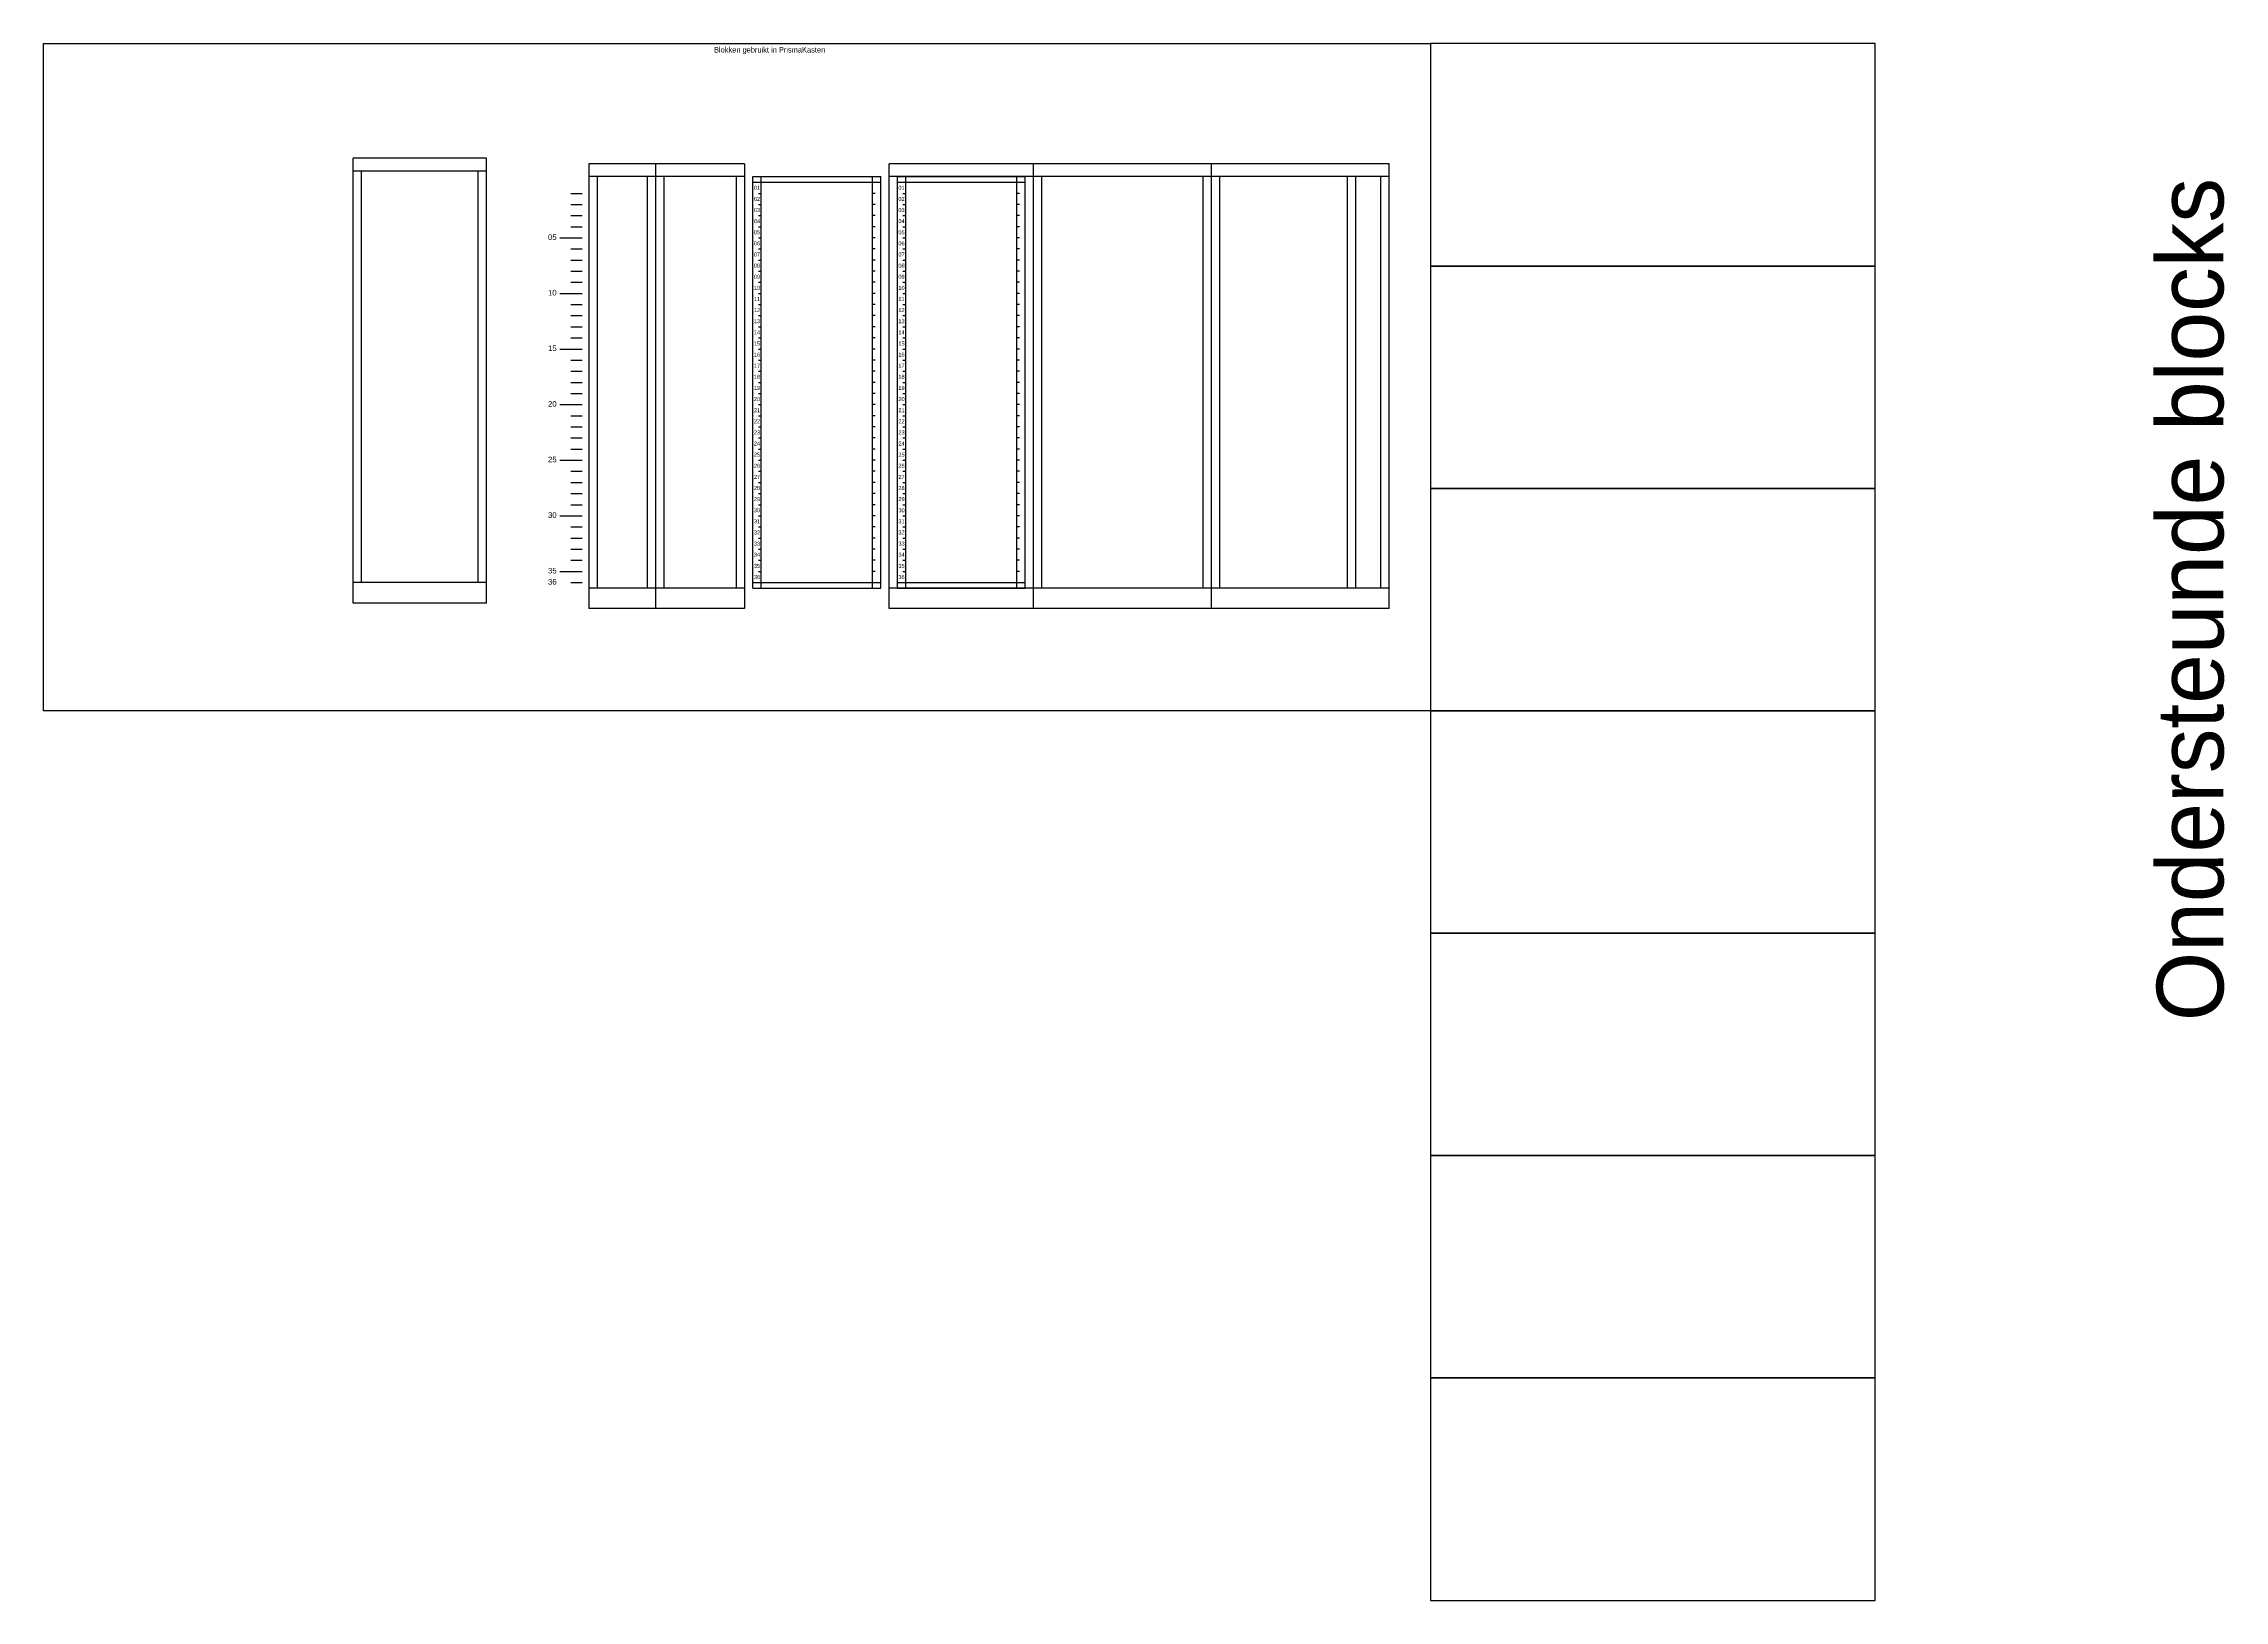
# Model space of a CAD drawing. Header units: millimetres. Extents: x -7152 to 5843, y -5056 to 10205.
# Drawn here: x -4824 to -3843, y 0 to 700 of the extents above; entities that cross this region are included whole.
import ezdxf
from ezdxf.enums import TextEntityAlignment as Align

# ---------------------------------------------------------------- set-up
doc = ezdxf.new("R2010")
doc.units = ezdxf.units.MM
doc.layers.add('BlockSupport', color=93, linetype='Continuous')
doc.styles.add('ARIAL', font='arial.ttf')
doc.styles.get("Standard").update_dxf_attribs({"font": 'isoplus.shx'})

# ---------------------------------------------------------------- blocks, each defined once
blk = doc.blocks.new('PRISMASTACK')
for p, q in [((-8.02, 186.7), (-3.02, 186.7)), ((-8.02, 181.7), (-3.02, 181.7)), ((-8.02, 176.7), (-3.02, 176.7)), ((-8.02, 171.7), (-3.02, 171.7)), ((-13.02, 166.7), (-3.02, 166.7)), ((-8.02, 161.7), (-3.02, 161.7)), ((-8.02, 156.7), (-3.02, 156.7)), ((-8.02, 151.7), (-3.02, 151.7)), ((-13.02, 141.7), (-3.02, 141.7)), ((-8.02, 146.7), (-3.02, 146.7)), ((-8.02, 136.7), (-3.02, 136.7)), ((-8.02, 131.7), (-3.02, 131.7)), ((-8.02, 126.7), (-3.02, 126.7)), ((-8.02, 121.7), (-3.02, 121.7)), ((-13.02, 116.7), (-3.02, 116.7)), ((-8.02, 111.7), (-3.02, 111.7)), ((-8.02, 106.7), (-3.02, 106.7)), ((-8.02, 101.7), (-3.02, 101.7)), ((-13.02, 91.7), (-3.02, 91.7)), ((-8.02, 96.7), (-3.02, 96.7)), ((-8.02, 86.7), (-3.02, 86.7)), ((-8.02, 81.7), (-3.02, 81.7)), ((-8.02, 76.7), (-3.02, 76.7)), ((-8.02, 71.7), (-3.02, 71.7)), ((-13.02, 66.7), (-3.02, 66.7)), ((-8.02, 61.7), (-3.02, 61.7)), ((-8.02, 56.7), (-3.02, 56.7)), ((-8.02, 51.7), (-3.02, 51.7)), ((-13.02, 41.7), (-3.02, 41.7)), ((-8.02, 46.7), (-3.02, 46.7)), ((-8.02, 36.7), (-3.02, 36.7)), ((-8.02, 31.7), (-3.02, 31.7)), ((-8.02, 26.7), (-3.02, 26.7)), ((-8.02, 21.7), (-3.02, 21.7)), ((-13.02, 16.7), (-3.02, 16.7)), ((-8.02, 11.7), (-3.02, 11.7))]:
    blk.add_line(p, q)
at = {"style": 'ARIAL'}
for s, p in [('05', (-14.48, 165.78)), ('10', (-14.48, 140.78)), ('15', (-14.48, 115.78)), ('20', (-14.48, 90.78)), ('25', (-14.48, 65.78)), ('30', (-14.48, 40.78)), ('35', (-14.48, 15.78)), ('36', (-14.48, 10.78))]:
    blk.add_text(s, height=2.5, dxfattribs=at).set_placement(p, align=Align.RIGHT)
blk = doc.blocks.new('Kast650')
at = {"color": 0}
for p, q in [((65, 200), (0, 200)), ((0, 0), (0, 200)), ((65, 0), (65, 200)), ((65, 194.2), (0, 194.2)), ((3.75, 9.2), (3.75, 194.2)), ((61.25, 9.2), (61.25, 194.2)), ((65, 9.2), (0, 9.2)), ((65, 0), (0, 0))]:
    blk.add_line(p, q, dxfattribs=at)
blk = doc.blocks.new('Kast800')
at = {"color": 0}
for p, q in [((80, 200), (0, 200)), ((0, 0), (0, 200)), ((80, 0), (80, 200)), ((80, 194.2), (0, 194.2)), ((3.75, 9.2), (3.75, 194.2)), ((76.25, 9.2), (76.25, 194.2)), ((80, 9.2), (0, 9.2)), ((80, 0), (0, 0))]:
    blk.add_line(p, q, dxfattribs=at)
blk = doc.blocks.new('Kast800Afscheiding')
at = {"color": 0}
for p, q in [((80, 200), (0, 200)), ((0, 0), (0, 200)), ((80, 0), (80, 200)), ((80, 194.2), (0, 194.2)), ((3.75, 9.2), (3.75, 194.2)), ((61.25, 9.2), (61.25, 194.2)), ((65, 9.2), (65, 194.2)), ((76.25, 9.2), (76.25, 194.2)), ((80, 9.2), (0, 9.2)), ((80, 0), (0, 0))]:
    blk.add_line(p, q, dxfattribs=at)
blk = doc.blocks.new('Kast300')
at = {"color": 0}
for p, q in [((0, 200), (0, 0)), ((30, 200), (0, 200)), ((30, 200), (30, 0)), ((30, 194.2), (0, 194.2)), ((3.75, 194.2), (3.75, 9.2)), ((26.25, 194.2), (26.25, 9.2)), ((30, 9.2), (0, 9.2)), ((30, 0), (0, 0))]:
    blk.add_line(p, q, dxfattribs=at)
blk = doc.blocks.new('Kast400')
at = {"color": 0}
for p, q in [((0, 200), (0, 0)), ((40, 200), (0, 200)), ((40, 200), (40, 0)), ((40, 194.2), (0, 194.2)), ((3.75, 194.2), (3.75, 9.2)), ((36.25, 194.2), (36.25, 9.2)), ((40, 9.2), (0, 9.2)), ((40, 0), (0, 0))]:
    blk.add_line(p, q, dxfattribs=at)
blk = doc.blocks.new('IndelingInwendig')
at = {"color": 0}
for p, q in [((0, 0), (0, 185)), ((0, 185), (57.5, 185)), ((0, 182.5), (57.5, 182.5)), ((2.5, 177.5), (3.75, 177.5)), ((3.75, 0), (3.75, 185)), ((53.75, 0), (53.75, 185)), ((55, 177.5), (53.75, 177.5)), ((57.5, 0), (57.5, 185)), ((2.5, 172.5), (3.75, 172.5)), ((2.5, 167.5), (3.75, 167.5)), ((55, 172.5), (53.75, 172.5)), ((55, 167.5), (53.75, 167.5)), ((2.5, 162.5), (3.75, 162.5)), ((2.5, 157.5), (3.75, 157.5)), ((55, 162.5), (53.75, 162.5)), ((55, 157.5), (53.75, 157.5)), ((2.5, 152.5), (3.75, 152.5)), ((2.5, 147.5), (3.75, 147.5)), ((55, 152.5), (53.75, 152.5)), ((55, 147.5), (53.75, 147.5)), ((2.5, 142.5), (3.75, 142.5)), ((2.5, 137.5), (3.75, 137.5)), ((55, 142.5), (53.75, 142.5)), ((55, 137.5), (53.75, 137.5)), ((2.5, 132.5), (3.75, 132.5)), ((2.5, 127.5), (3.75, 127.5)), ((55, 132.5), (53.75, 132.5)), ((55, 127.5), (53.75, 127.5)), ((2.5, 122.5), (3.75, 122.5)), ((55, 122.5), (53.75, 122.5)), ((2.5, 117.5), (3.75, 117.5)), ((2.5, 112.5), (3.75, 112.5)), ((55, 117.5), (53.75, 117.5)), ((55, 112.5), (53.75, 112.5)), ((2.5, 107.5), (3.75, 107.5)), ((2.5, 102.5), (3.75, 102.5)), ((55, 107.5), (53.75, 107.5)), ((55, 102.5), (53.75, 102.5)), ((2.5, 97.5), (3.75, 97.5)), ((2.5, 92.5), (3.75, 92.5)), ((55, 97.5), (53.75, 97.5)), ((55, 92.5), (53.75, 92.5)), ((2.5, 87.5), (3.75, 87.5)), ((2.5, 82.5), (3.75, 82.5)), ((55, 87.5), (53.75, 87.5)), ((55, 82.5), (53.75, 82.5)), ((2.5, 77.5), (3.75, 77.5)), ((2.5, 72.5), (3.75, 72.5)), ((55, 77.5), (53.75, 77.5)), ((55, 72.5), (53.75, 72.5)), ((2.5, 67.5), (3.75, 67.5)), ((2.5, 62.5), (3.75, 62.5)), ((55, 67.5), (53.75, 67.5)), ((55, 62.5), (53.75, 62.5)), ((2.5, 57.5), (3.75, 57.5)), ((2.5, 52.5), (3.75, 52.5)), ((55, 57.5), (53.75, 57.5)), ((55, 52.5), (53.75, 52.5)), ((2.5, 47.5), (3.75, 47.5)), ((2.5, 42.5), (3.75, 42.5)), ((55, 47.5), (53.75, 47.5)), ((55, 42.5), (53.75, 42.5)), ((2.5, 37.5), (3.75, 37.5)), ((2.5, 32.5), (3.75, 32.5)), ((55, 37.5), (53.75, 37.5)), ((55, 32.5), (53.75, 32.5)), ((2.5, 27.5), (3.75, 27.5)), ((2.5, 22.5), (3.75, 22.5)), ((55, 27.5), (53.75, 27.5)), ((55, 22.5), (53.75, 22.5)), ((2.5, 17.5), (3.75, 17.5)), ((2.5, 12.5), (3.75, 12.5)), ((55, 17.5), (53.75, 17.5)), ((55, 12.5), (53.75, 12.5)), ((0, 2.5), (57.5, 2.5)), ((0, 0), (57.5, 0)), ((2.5, 7.5), (3.75, 7.5)), ((55, 7.5), (53.75, 7.5))]:
    blk.add_line(p, q, dxfattribs=at)
at = {"color": 0, "style": 'ARIAL'}
for s, p in [('01', (3.27, 180)), ('02', (3.27, 175)), ('03', (3.27, 170)), ('04', (3.27, 165)), ('05', (3.27, 160)), ('06', (3.27, 155)), ('07', (3.27, 150)), ('08', (3.27, 145)), ('09', (3.27, 140)), ('10', (3.27, 135)), ('11', (3.27, 130)), ('12', (3.27, 125)), ('13', (3.27, 120)), ('14', (3.27, 115)), ('15', (3.27, 110)), ('16', (3.27, 105)), ('17', (3.27, 100)), ('18', (3.27, 95)), ('19', (3.27, 90)), ('20', (3.27, 85)), ('21', (3.27, 80)), ('22', (3.27, 75)), ('23', (3.27, 70)), ('24', (3.27, 65)), ('25', (3.27, 60)), ('26', (3.27, 55)), ('27', (3.27, 50)), ('28', (3.27, 45)), ('29', (3.27, 40)), ('30', (3.27, 35)), ('31', (3.27, 30)), ('32', (3.27, 25)), ('33', (3.27, 20)), ('34', (3.27, 15)), ('36', (3.27, 5))]:
    blk.add_text(s, height=1.8, dxfattribs=at).set_placement(p, align=Align.MIDDLE_RIGHT)
blk.add_text('35', height=1.8, dxfattribs=at).set_placement((1.88, 10), align=Align.MIDDLE_CENTER)
blk = doc.blocks.new('Kast600')
at = {"color": 0}
for p, q in [((60, 200), (0, 200)), ((0, 0), (0, 200)), ((60, 0), (60, 200)), ((60, 194.2), (0, 194.2)), ((3.75, 9.2), (3.75, 194.2)), ((56.25, 9.2), (56.25, 194.2)), ((60, 9.2), (0, 9.2)), ((60, 0), (0, 0))]:
    blk.add_line(p, q, dxfattribs=at)

msp = doc.modelspace()

# ---------------------------------------------------------------- linework, layer by layer
at = {"linetype": 'Continuous', "ltscale": 15}
msp.add_lwpolyline([(-4823.646, 700), (-4200, 700), (-4200, 400), (-4823.646, 400)], close=True, dxfattribs=at)
at = {"layer": 'BlockSupport', "color": 93, "linetype": 'Continuous'}
for points in [[(-4200, 600), (-4000, 600), (-4000, 700), (-4200, 700)], [(-4200, 500), (-4000, 500), (-4000, 600), (-4200, 600)], [(-4200, 400), (-4000, 400), (-4000, 500), (-4200, 500)], [(-4200, 300), (-4000, 300), (-4000, 400), (-4200, 400)], [(-4200, 200), (-4000, 200), (-4000, 300), (-4200, 300)], [(-4200, 100), (-4000, 100), (-4000, 200), (-4200, 200)], [(-4200, 0), (-4000, 0), (-4000, 100), (-4200, 100)]]:
    msp.add_lwpolyline(points, close=True, dxfattribs=at)

# ---------------------------------------------------------------- block references
at = {"layer": 'BlockSupport', "linetype": 'Continuous'}
for name, p in [('Kast600', (-4684.408, 448.443)), ('Kast400', (-4548.451, 445.98)), ('IndelingInwendig', (-4504.701, 455.18)), ('IndelingInwendig', (-4439.701, 455.18))]:
    msp.add_blockref(name, p, dxfattribs=at)
at = {"layer": 'BlockSupport', "linetype": 'Continuous', "ltscale": 15}
for name, p in [('Kast300', (-4578.451, 445.98)), ('Kast650', (-4443.451, 445.98)), ('Kast800', (-4378.451, 445.98)), ('Kast800Afscheiding', (-4298.451, 445.98)), ('PRISMASTACK', (-4578.451, 445.98))]:
    msp.add_blockref(name, p, dxfattribs=at)

# ---------------------------------------------------------------- texts
at = {"linetype": 'Continuous', "ltscale": 15}
msp.add_text('Blokken gebruikt in PrismaKasten', height=2.5, dxfattribs=at).set_placement((-4522.146, 698.5), align=Align.TOP_LEFT)
at = {"layer": 'BlockSupport', "color": 93}
msp.add_text('Ondersteunde blocks', height=30, rotation=90, dxfattribs=at).set_placement((-3858.333, 450), align=Align.MIDDLE_CENTER)

doc.saveas('drawing.dxf')
